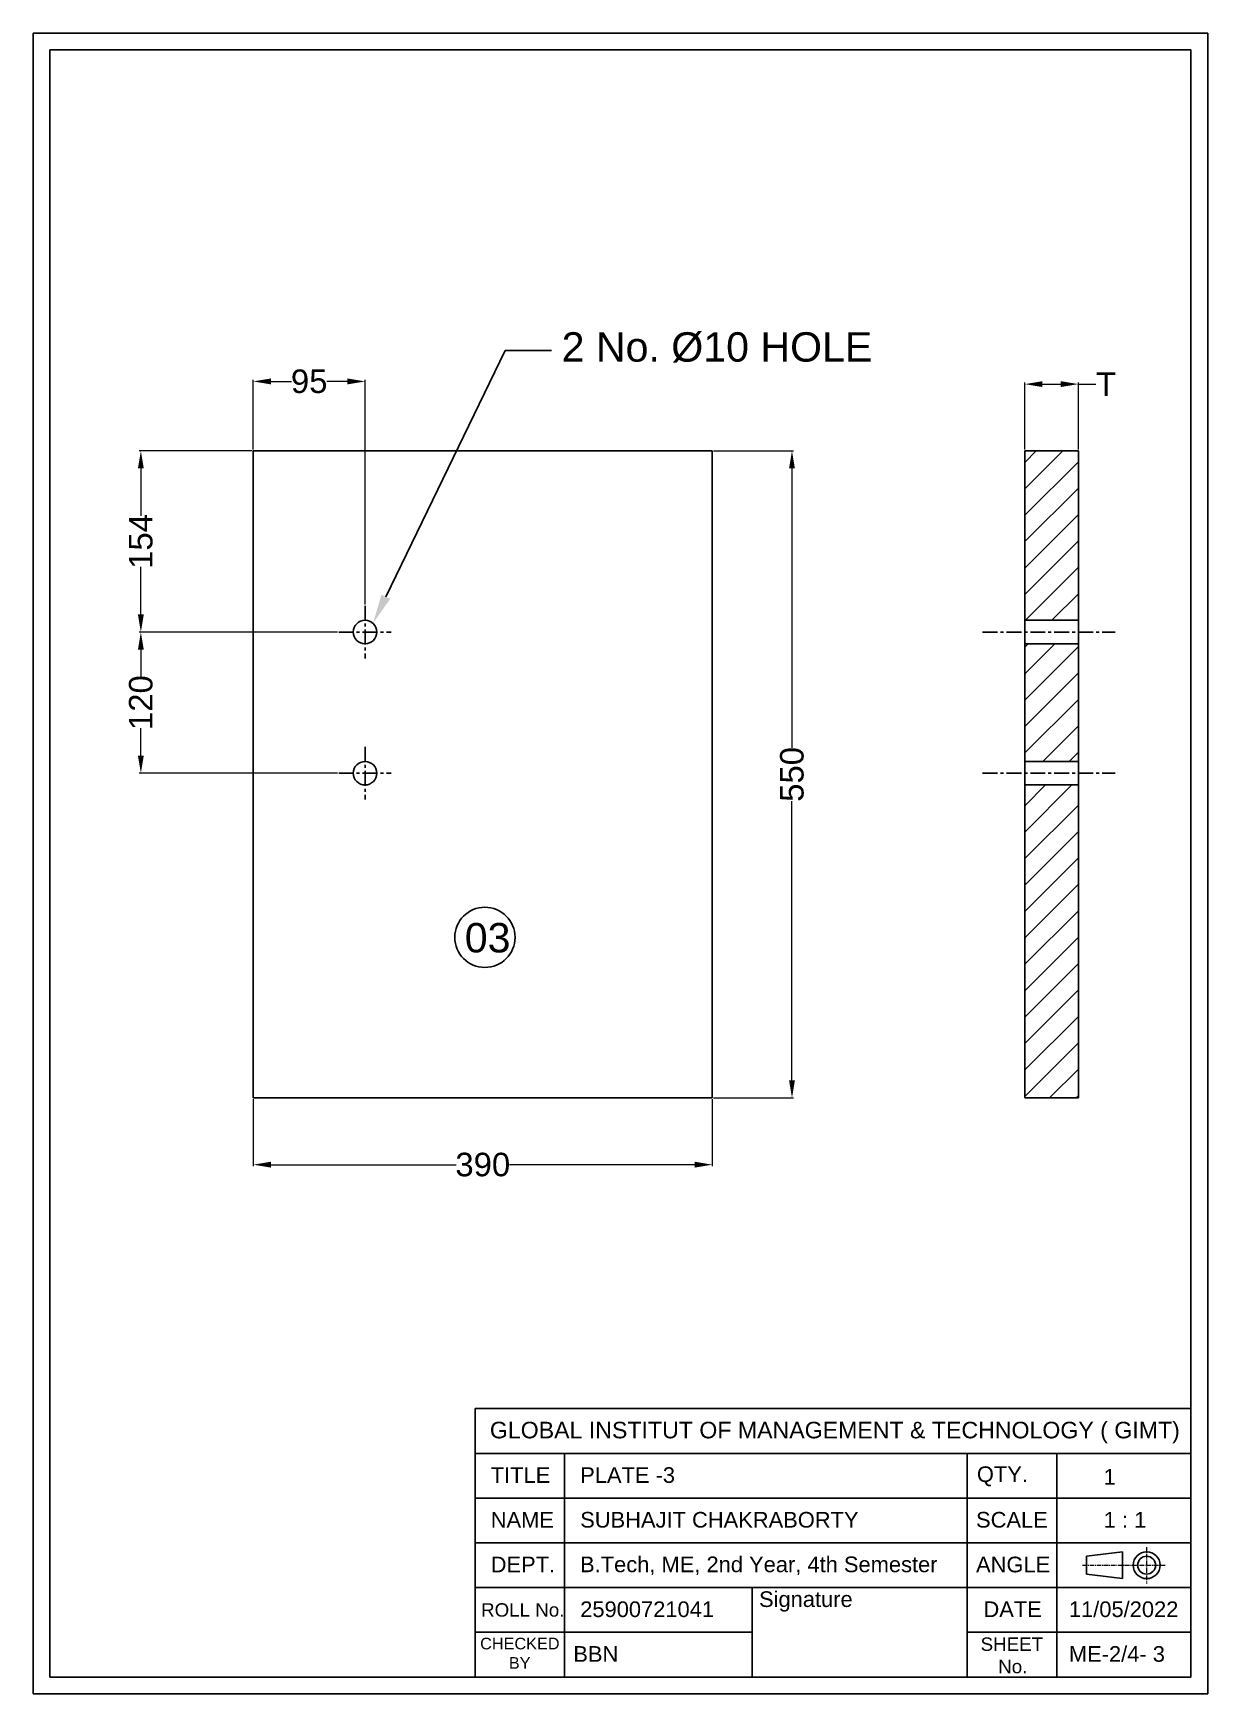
# Model space of a CAD drawing. Header units: millimetres. Extents: x 215 to 15965, y -6575 to 857.
# Drawn here: x 7414 to 8412, y -6559 to -5148 of the extents above; entities that cross this region are included whole.
import ezdxf
from ezdxf import colors
from ezdxf.entities.mleader import LeaderData, LeaderLine
from ezdxf.math import Vec2, Vec3

# ---------------------------------------------------------------- set-up
doc = ezdxf.new("R2010")
doc.units = ezdxf.units.MM
doc.linetypes.add('CENTER', pattern=[50.8, 31.75, -6.35, 6.35, -6.35])
doc.styles.get("Standard").update_dxf_attribs({"font": 'arial.ttf'})
doc.dimstyles.new('BIJU SP. D-LINE', dxfattribs={"dimtxt": 6, "dimasz": 5.5, "dimexe": 1.25, "dimexo": 1, "dimtad": 0, "dimdec": 0, "dimdsep": 46, "dimtxsty": 'Standard', "dimcen": 2.5, "dimclrd": 200, "dimclre": 200, "dimclrt": 256, "dimadec": 0, "dimazin": 0, "dimtm": 1e-09, "dimtfac": 1, "dimtdec": 0, "dimtmove": 0, "dimatfit": 3, "dimfxl": 0, "dimlwd": 13, "dimlwe": 13, "dimarcsym": 0})

msp = doc.modelspace()

# ---------------------------------------------------------------- texts
at = {"char_height": 25, "attachment_point": 1}
for s, width, insert in [('2 No. %%C10 HOLE', 277.891, (7862.6, -5402.3)), ('03', 42.736, (7780.3, -5904.4))]:
    msp.add_mtext_dynamic_manual_height_columns(s, width=width, gutter_width=12.5, heights=[0], dxfattribs=dict(at, insert=insert))

# ---------------------------------------------------------------- blocks, each defined once
blk = doc.blocks.new('*D567')
at = {"color": 200, "lineweight": 13, "transparency": 16777216}
for p, q in [((7991.6, -5503.1), (8059.6, -5503.1)), ((8058.3, -5518.1), (8058.3, -5755.4)), ((8058.3, -6038.1), (8058.3, -5800.8)), ((7991.6, -6053.1), (8059.6, -6053.1))]:
    blk.add_line(p, q, dxfattribs=at)
at = {"color": 200, "transparency": 16777216}
for points in [[(8055.8, -5518.1), (8060.8, -5518.1), (8058.3, -5503.1)], [(8055.8, -6038.1), (8060.8, -6038.1), (8058.3, -6053.1)]]:
    blk.add_solid(points, dxfattribs=at)
at = {"layer": 'Defpoints', "color": 0, "transparency": 16777216}
for p in [(7990.6, -5503.1), (7990.6, -6053.1), (8058.3, -6053.1)]:
    blk.add_point(p, dxfattribs=at)
at = {"transparency": 16777216, "insert": (8058.3, -5778.1), "char_height": 20, "attachment_point": 5, "rotation": 90}
blk.add_mtext('550', dxfattribs=at)
blk = doc.blocks.new('*D568')
at = {"color": 200, "lineweight": 13, "transparency": 16777216}
for p, q in [((8256.1, -5502.1), (8256.1, -5445.1)), ((8271.1, -5446.4), (8286.6, -5446.4)), ((8301.6, -5502.1), (8301.6, -5445.1)), ((8301.6, -5446.4), (8316.6, -5446.4))]:
    blk.add_line(p, q, dxfattribs=at)
at = {"color": 200, "transparency": 16777216}
for points in [[(8271.1, -5443.9), (8271.1, -5448.9), (8256.1, -5446.4)], [(8286.6, -5443.9), (8286.6, -5448.9), (8301.6, -5446.4)]]:
    blk.add_solid(points, dxfattribs=at)
at = {"layer": 'Defpoints', "color": 0, "transparency": 16777216}
for p in [(8301.6, -5446.4), (8256.1, -5503.1), (8301.6, -5503.1)]:
    blk.add_point(p, dxfattribs=at)
at = {"transparency": 16777216, "insert": (8325.2, -5446.4), "char_height": 20, "attachment_point": 5}
blk.add_mtext('T', dxfattribs=at)
blk = doc.blocks.new('*D570')
at = {"color": 200, "lineweight": 13, "transparency": 16777216}
for p, q in [((7599.6, -5503.1), (7503.8, -5503.1)), ((7505.1, -5518.1), (7505.1, -5558.3)), ((7505.1, -5642.1), (7505.1, -5601.8)), ((7672.2, -5657.1), (7503.8, -5657.1))]:
    blk.add_line(p, q, dxfattribs=at)
at = {"color": 200, "transparency": 16777216}
for points in [[(7502.6, -5518.1), (7507.6, -5518.1), (7505.1, -5503.1)], [(7502.6, -5642.1), (7507.6, -5642.1), (7505.1, -5657.1)]]:
    blk.add_solid(points, dxfattribs=at)
at = {"layer": 'Defpoints', "color": 0, "transparency": 16777216}
for p in [(7600.6, -5503.1), (7505.1, -5657.1), (7673.2, -5657.1)]:
    blk.add_point(p, dxfattribs=at)
at = {"transparency": 16777216, "insert": (7505.1, -5580.1), "char_height": 20, "attachment_point": 5, "rotation": 90}
blk.add_mtext('154', dxfattribs=at)
blk = doc.blocks.new('*D571')
at = {"color": 200, "lineweight": 13, "transparency": 16777216}
for p, q in [((7672.2, -5657.1), (7503.8, -5657.1)), ((7505.1, -5672.1), (7505.1, -5695.3)), ((7505.1, -5762.1), (7505.1, -5738.8)), ((7672.2, -5777.1), (7503.8, -5777.1))]:
    blk.add_line(p, q, dxfattribs=at)
at = {"color": 200, "transparency": 16777216}
for points in [[(7502.6, -5672.1), (7507.6, -5672.1), (7505.1, -5657.1)], [(7502.6, -5762.1), (7507.6, -5762.1), (7505.1, -5777.1)]]:
    blk.add_solid(points, dxfattribs=at)
at = {"layer": 'Defpoints', "color": 0, "transparency": 16777216}
for p in [(7673.2, -5657.1), (7505.1, -5777.1), (7673.2, -5777.1)]:
    blk.add_point(p, dxfattribs=at)
at = {"transparency": 16777216, "insert": (7505.1, -5717.1), "char_height": 20, "attachment_point": 5, "rotation": 90}
blk.add_mtext('120', dxfattribs=at)
blk = doc.blocks.new('*D572')
at = {"color": 200, "lineweight": 13, "transparency": 16777216}
for p, q in [((7600.6, -5502.1), (7600.6, -5442.8)), ((7615.6, -5444.1), (7633, -5444.1)), ((7680.6, -5444.1), (7663.1, -5444.1)), ((7695.6, -5633.7), (7695.6, -5442.8))]:
    blk.add_line(p, q, dxfattribs=at)
at = {"color": 200, "transparency": 16777216}
for points in [[(7615.6, -5441.6), (7615.6, -5446.6), (7600.6, -5444.1)], [(7680.6, -5441.6), (7680.6, -5446.6), (7695.6, -5444.1)]]:
    blk.add_solid(points, dxfattribs=at)
at = {"layer": 'Defpoints', "color": 0, "transparency": 16777216}
for p in [(7695.6, -5444.1), (7600.6, -5503.1), (7695.6, -5634.7)]:
    blk.add_point(p, dxfattribs=at)
at = {"transparency": 16777216, "insert": (7648.1, -5444.1), "char_height": 20, "attachment_point": 5}
blk.add_mtext('95', dxfattribs=at)
blk = doc.blocks.new('*D573')
at = {"color": 200, "lineweight": 13, "transparency": 16777216}
for p, q in [((7600.6, -6054.1), (7600.6, -6111)), ((7990.6, -6054.1), (7990.6, -6111)), ((7615.6, -6109.8), (7772.9, -6109.8)), ((7975.6, -6109.8), (7818.3, -6109.8))]:
    blk.add_line(p, q, dxfattribs=at)
at = {"color": 200, "transparency": 16777216}
for points in [[(7615.6, -6107.3), (7615.6, -6112.3), (7600.6, -6109.8)], [(7975.6, -6107.3), (7975.6, -6112.3), (7990.6, -6109.8)]]:
    blk.add_solid(points, dxfattribs=at)
at = {"layer": 'Defpoints', "color": 0, "transparency": 16777216}
for p in [(7600.6, -6053.1), (7990.6, -6053.1), (7990.6, -6109.8)]:
    blk.add_point(p, dxfattribs=at)
at = {"transparency": 16777216, "insert": (7795.6, -6109.8), "char_height": 20, "attachment_point": 5}
blk.add_mtext('390', dxfattribs=at)
blk = doc.blocks.new('A$C630F73F5')
for p, q in [((664, 204), (664, 12)), ((664, 204), (1176, 204)), ((1176, 12), (1176, 204)), ((1176, 172), (664, 172)), ((728, 172), (728, 12)), ((1016, 172), (1016, 12)), ((1080, 172), (1080, 12)), ((1176, 140), (664, 140)), ((1176, 108), (664, 108)), ((1101.4, 98.4), (1127, 101.6)), ((1101.4, 98.4), (1101.4, 85.6)), ((1127, 101.6), (1127, 82.4)), ((1101.4, 85.6), (1127, 82.4)), ((664, 76), (1176, 76)), ((862.1, 12), (862.1, 76)), ((664, 44), (862.1, 44)), ((1016, 44), (1176, 44)), ((664, 12), (1176, 12))]:
    blk.add_line(p, q)
at = {"color": 6, "linetype": 'CENTER', "lineweight": 13, "ltscale": 0.1}
for p, q in [((1144.3, 105), (1144.3, 79)), ((1098.5, 92), (1157.8, 92))]:
    blk.add_line(p, q, dxfattribs=at)
at = {"color": 0}
for points in [[(348, 0), (1188, 0), (1188, 1188), (348, 1188)], [(360, 12), (1176, 12), (1176, 1176), (360, 1176)]]:
    blk.add_lwpolyline(points, close=True, dxfattribs=at)
for radius in [9.6, 6.4]:
    blk.add_circle((1144.3, 92), radius)
at = {"attachment_point": 1}
for s, width, insert, char_height in [('GLOBAL INSTITUT OF MANAGEMENT & TECHNOLOGY ( GIMT)', 597.904, (674.6, 194.6), 11.84), ('TITLE', 160, (675.2, 162.1), 11.2), ('PLATE -3', 95.926, (739.2, 162.1), 11.2), ('QTY. ', 160, (1022.9, 162.7), 11.2), ('1 ', 160, (1113.5, 160.8), 11.2), ('NAME', 160, (675.2, 130.1), 11.2), ('SUBHAJIT CHAKRABORTY', 471.098, (739.2, 130.1), 11.2), ('SCALE', 160, (1022.3, 130.1), 11.2), ('1 : 1', 160, (1113.6, 130.1), 11.2), ('DEPT.', 160, (675.2, 98.1), 11.2), ('B.Tech, ME, 2nd Year, 4th Semester ', 499.147, (739.1, 98.2), 11.2), ('ANGLE', 160, (1022.3, 98.1), 11.2), ('Signature ', 160, (867.1, 73.3), 11.2), ('ROLL No.', 160, (668.3, 64.8), 9.6), ('25900721041', 160, (739.2, 66.1), 11.2), ('DATE', 160, (1027.6, 66.1), 11.2), ('11/05/2022', 160, (1088.7, 66.1), 11.2), ('\\pi-17.774;CHECKED\\P\\pi2.7621;BY', 20.087, (685.4, 40.1), 8.32), ('\\pi-14.14871,t110.65129;SHEET \\P\\pi-1.56917,t123.23083;No.', 15.544, (1039.7, 40.3), 9.6), ('BBN', 160, (734.3, 34.1), 11.2), ('ME-2/4- 3', 160, (1088.7, 34.1), 11.2)]:
    blk.add_mtext_dynamic_manual_height_columns(s, width=width, gutter_width=12.5, heights=[0], dxfattribs=dict(at, insert=insert, char_height=char_height))

# ---------------------------------------------------------------- dimensions: what is measured, and where the dimension line sits
for base, p1, p2, picture, middle in [((7695.6, -5444.1), (7600.6, -5503.1), (7695.6, -5634.7), '*D572', (7648.1, -5444.1)), ((7990.6, -6109.8), (7600.6, -6053.1), (7990.6, -6053.1), '*D573', (7795.6, -6109.8))]:
    dim = msp.add_linear_dim(base=base, p1=p1, p2=p2, dimstyle='BIJU SP. D-LINE', override={"dimtxt": 20, "dimasz": 15})
    dim.commit()
    dim.dimension.update_dxf_attribs({"geometry": picture, "text_midpoint": middle})
dim = msp.add_linear_dim(base=(8301.6, -5446.4), p1=(8256.1, -5503.1), p2=(8301.6, -5503.1), text='T', dimstyle='BIJU SP. D-LINE', override={"dimtxt": 20, "dimasz": 15})
dim.commit()
dim.dimension.update_dxf_attribs({"geometry": '*D568', "text_midpoint": (8325.2, -5446.4)})
for base, p1, p2, picture, middle in [((7505.1, -5657.1), (7600.6, -5503.1), (7673.2, -5657.1), '*D570', (7505.1, -5580.1)), ((8058.3, -6053.1), (7990.6, -5503.1), (7990.6, -6053.1), '*D567', (8058.3, -5778.1)), ((7505.1, -5777.1), (7673.2, -5657.1), (7673.2, -5777.1), '*D571', (7505.1, -5717.1))]:
    dim = msp.add_linear_dim(base=base, p1=p1, p2=p2, angle=90, dimstyle='BIJU SP. D-LINE', override={"dimtxt": 20, "dimasz": 15})
    dim.commit()
    dim.dimension.update_dxf_attribs({"geometry": picture, "text_midpoint": middle})

# ---------------------------------------------------------------- hatches: boundary and pattern name
at = {"true_color": 0x58ba48}
h = msp.add_hatch(dxfattribs=at)
h.set_pattern_fill('ANSI31', color=85, scale=5)
h.set_pattern_definition([(45, (355.761, 3110.433), (-11.22532, 11.22532), [])])
h.paths.add_polyline_path([(8256.1, -5647.1), (8301.6, -5647.1), (8301.6, -5503.1), (8256.1, -5503.1)])
h.paths.add_polyline_path([(8256.1, -5767.1), (8301.6, -5767.1), (8301.6, -5667.1), (8256.1, -5667.1)])
h.paths.add_polyline_path([(8301.6, -5787.1), (8256.1, -5787.1), (8256.1, -6053.1), (8301.6, -6053.1)])

# ---------------------------------------------------------------- linework, layer by layer
for p, q in [((7600.6, -5503.1), (7600.6, -6053.1)), ((7600.6, -5503.1), (7990.6, -5503.1)), ((7990.6, -5503.1), (7990.6, -6053.1)), ((8256.1, -5503.1), (8256.1, -6053.1)), ((8301.6, -5503.1), (8256.1, -5503.1)), ((8301.6, -6053.1), (8301.6, -5503.1)), ((8256.1, -5647.1), (8301.6, -5647.1)), ((8256.1, -5667.1), (8301.6, -5667.1)), ((8256.1, -5767.1), (8301.6, -5767.1)), ((8256.1, -5787.1), (8301.6, -5787.1)), ((7600.6, -6053.1), (7990.6, -6053.1)), ((8256.1, -6053.1), (8301.6, -6053.1))]:
    msp.add_line(p, q)
at = {"color": 1, "linetype": 'CENTER', "ltscale": 0.4}
for p, q in [((7695.6, -5634.7), (7695.6, -5679.5)), ((7673.2, -5657.1), (7717.9, -5657.1)), ((8220.2, -5657.1), (8332.8, -5657.1)), ((7695.6, -5754.7), (7695.6, -5799.5)), ((7673.2, -5777.1), (7717.9, -5777.1)), ((8220.2, -5777.1), (8332.8, -5777.1))]:
    msp.add_line(p, q, dxfattribs=at)
for centre, radius in [((7695.6, -5657.1), 10), ((7695.6, -5777.1), 10), ((7797.4, -5916.6), 25.6)]:
    msp.add_circle(centre, radius)

# ---------------------------------------------------------------- block references
at = {"xscale": 1.188, "yscale": 1.188, "zscale": 1.188}
msp.add_blockref('A$C630F73F5', (7000.2, -6559.5), dxfattribs=at)

msp.set_redraw_order([(e.dxf.handle, doc.entitydb.next_handle()) for e in msp.query("TEXT MTEXT ATTDEF DIMENSION ARC_DIMENSION")])  # texts and dimensions are drawn at this point

# ---------------------------------------------------------------- leaders
ml = msp.add_multileader_mtext('Standard')
ml.set_content('', color=256)
ml.set_leader_properties(color=6)
ml.build(insert=Vec2(0, 0))
ml.multileader.update_dxf_attribs({"arrow_head_size": 25})
ctx = ml.context
ctx.base_point, ctx.arrow_head_size, ctx.plane_origin = Vec3(7854.1, -5417.8), 25, Vec3(7598.7, -5534)
notes = []
notes.append((ctx, [(0, (1, 1, 0), (7814.6, -5417.8), (1, 0), 39.5, [(0, [(7702.3, -5649.7)], 0, [])])]))
ctx.mtext.insert, ctx.mtext.flow_direction = Vec3(7856.1, -5415.8), 5
for ctx, leaders in notes:
    for number, flags, end, landing, length, lines in leaders:
        leader = LeaderData()
        leader.index, (leader.has_last_leader_line, leader.has_dogleg_vector, leader.attachment_direction) = number, flags
        leader.last_leader_point, leader.dogleg_vector, leader.dogleg_length = Vec3(end), Vec3(landing), length
        for number, points, colour, breaks in lines:
            line = LeaderLine()
            line.index, line.vertices, line.color, line.breaks = number, Vec3.list(points), colors.encode_raw_color(colour), breaks
            leader.lines.append(line)
        ctx.leaders.append(leader)

doc.saveas('drawing.dxf')
